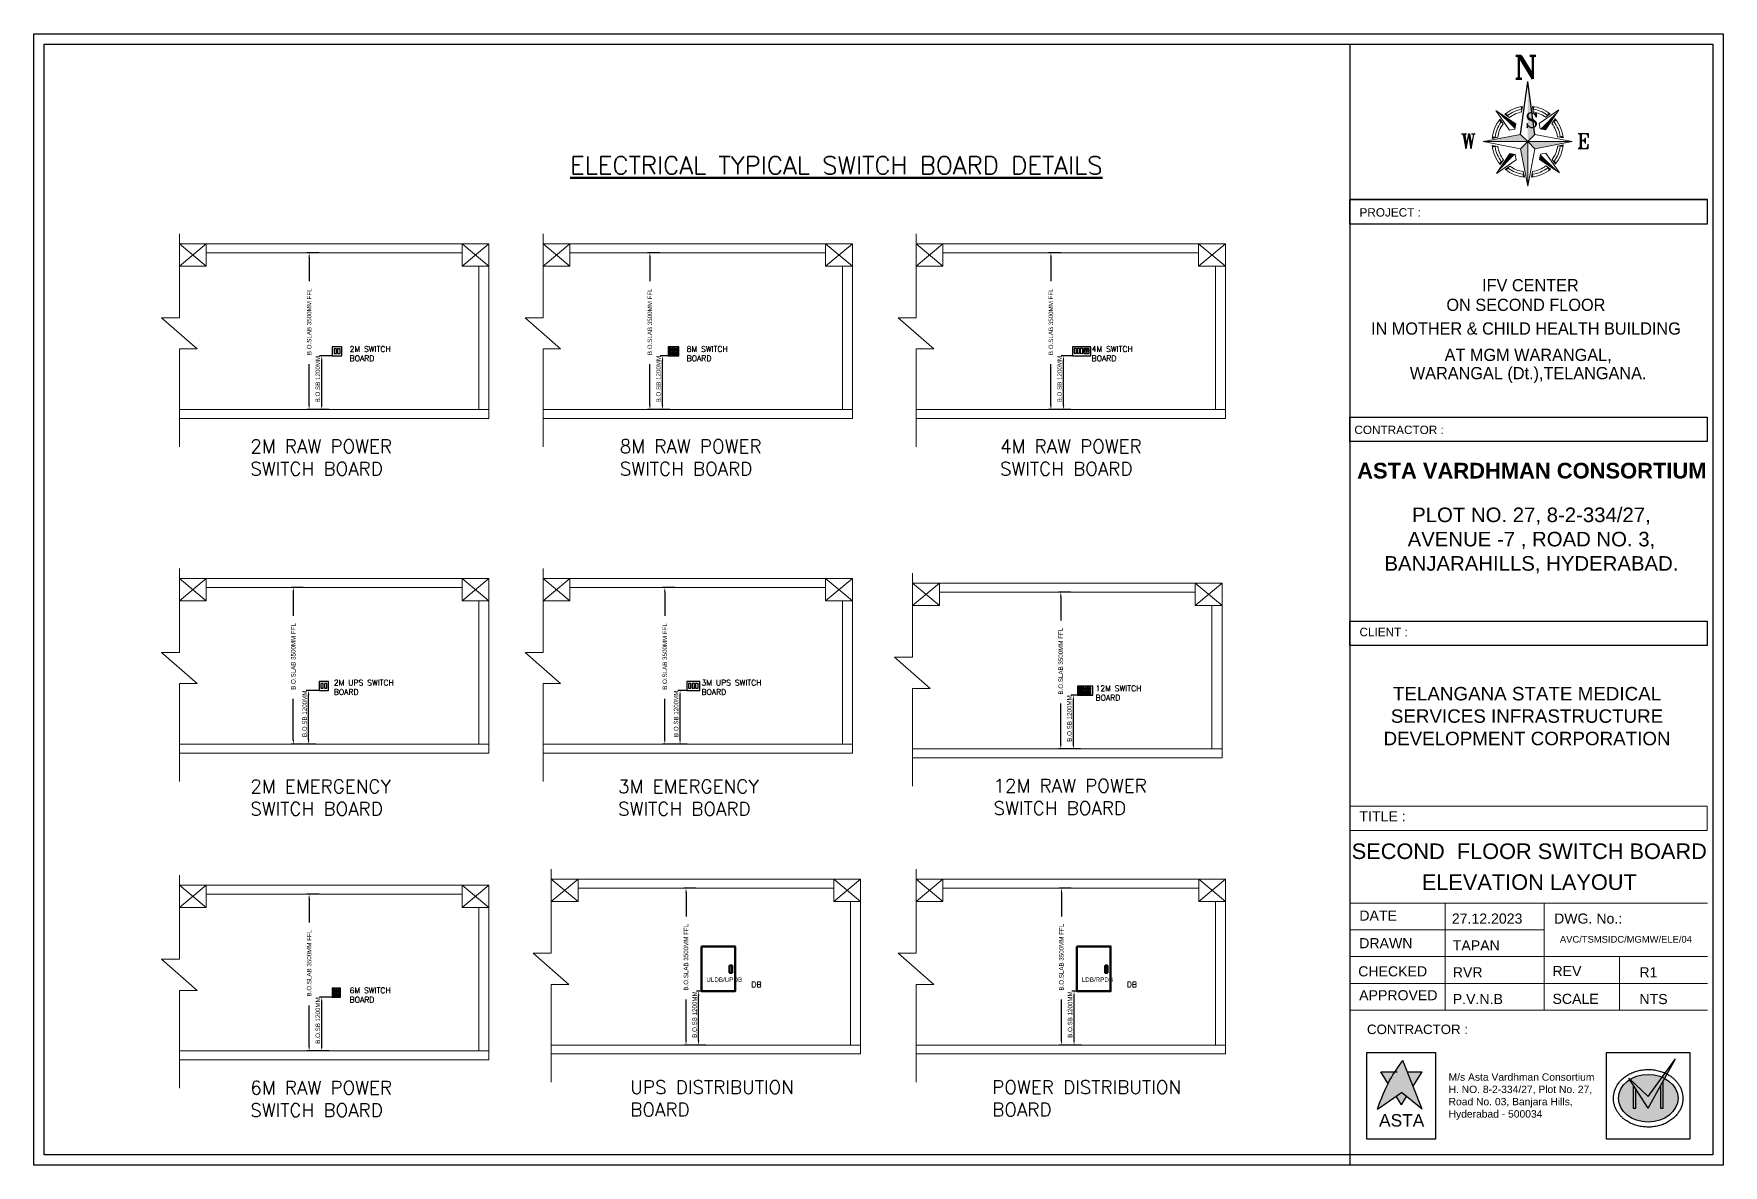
# Model space of a CAD drawing. Extents: x 2982526 to 3410143, y -1442121 to -1332990.
# Drawn here: x 3063574 to 3101270, y -1434047 to -1408805 of the extents above; entities that cross this region are included whole.
import ezdxf
from ezdxf.enums import TextEntityAlignment as Align

# ---------------------------------------------------------------- set-up
doc = ezdxf.new("R2010")
doc.units = 0
doc.header["$MEASUREMENT"] = 0
doc.linetypes.add('1', pattern=[0, 0, 0])
doc.linetypes.add('ACAD_ISO04W100', pattern=[30, 24, -3, 0, -3])
doc.layers.get('0').update_dxf_attribs({"color": 6, "linetype": '1'})
for name, color, linetype, lineweight in [('DIM', 7, 'Continuous', 0), ('ELE-CONDUIT', 5, 'Continuous', 30), ('ELE. DB', 1, 'Continuous', 9), ('ELE.DB', 1, 'Continuous', 20), ('MEP_HVAC_RA_DUCT', 1, 'Continuous', 0)]:
    doc.layers.add(name, color=color, linetype=linetype, lineweight=lineweight)
for name, color, linetype in [('ELE-12M RAW P.SB', 40, 'Continuous'), ('ELE-2M RAW P.SB', 40, 'Continuous'), ('ELE-2M UPS P.SB', 3, 'Continuous'), ('ELE-3M UPS P.SB', 3, 'Continuous'), ('ELE-4M RAW P.SB', 7, 'Continuous'), ('LOGO', 250, '1'), ('TEXT', 5, '1'), ('TITLE', 7, 'Continuous'), ('walls', 1, 'Continuous')]:
    doc.layers.add(name, color=color, linetype=linetype)
for name, color, linetype, true_color in [('ELE-2M 2WAY S.B', 7, 'Continuous', 0xeec2d4), ('ELE-3M 2WAY S.B', 7, 'Continuous', 0xeec2d4), ('ELE-LIGHTING WIRING', 7, 'Continuous', 0x63d7b6)]:
    doc.layers.add(name, color=color, linetype=linetype, true_color=true_color)
doc.styles.add('ARIAL', font='arial.ttf')
doc.styles.add('Century', font='GOTHIC.TTF')
doc.styles.add('RT', font='romant.shx')
doc.dimstyles.new('AR-BRICK WORK', dxfattribs={"dimscale": 100, "dimtxt": 1, "dimasz": 1, "dimexe": 0.5, "dimexo": 0, "dimgap": 0.25, "dimtad": 0, "dimdec": 0, "dimzin": 1, "dimdsep": 46, "dimtxsty": 'Century', "dimblk": 'OBLIQUE', "dimcen": 0, "dimdle": 1, "dimclrd": 8, "dimclre": 8, "dimclrt": 4, "dimadec": 0, "dimazin": 0, "dimtfac": 1, "dimtdec": 0, "dimtofl": 0, "dimtmove": 1, "dimatfit": 3, "dimldrblk": 'ARCHTICK', "dimfxl": 1, "dimtolj": 1, "dimtzin": 1, "dimarcsym": 2})

msp = doc.modelspace()

# ---------------------------------------------------------------- texts
at = {"layer": 'DIM', "lineweight": 50, "ltscale": 10, "char_height": 125, "attachment_point": 1}
for s, insert, width in [('{\\Fromans.shx|c228;\\C0;2M SWITCH BOARD}', (3070621.4, -1415776.1), 1230.661), ('{\\Fromans.shx|c228;\\C0;8M SWITCH BOARD\\P}', (3078142.2, -1415776.1), 1230.661), ('{\\Fromans.shx|c228;\\C0;4M SWITCH BOARD}', (3087178.5, -1415776.1), 1230.661), ('{\\Fromans.shx|c228;\\C0;2M UPS SWITCH BOARD}', (3070268.5, -1423220.1), 1478.057), ('{\\Fromans.shx|c228;\\C0;3M UPS SWITCH BOARD}', (3078471.9, -1423220.1), 1478.057), ('{\\Fromans.shx|c228;\\C0;12M SWITCH BOARD}', (3087265.5, -1423348.1), 1230.661), ('{\\Fromans.shx|c228;\\C0;6M SWITCH BOARD}', (3070621.4, -1430085.7), 1230.661), ('{\\Fromans.shx|c228;\\C0;DB}', (3079585.3, -1429953.2), 1230.661), ('{\\Fromans.shx|c228;\\C0;DB}', (3087962.5, -1429953.2), 1230.661)]:
    msp.add_mtext(s, dxfattribs=dict(at, insert=insert, width=width))
at = {"layer": 'TEXT', "color": 8, "style": 'RT'}
for s, p in [('S', (3096855.9, -1410899.5)), ('W', (3095413.9, -1411368.7)), ('E', (3098004.4, -1411360.8))]:
    msp.add_text(s, height=329.3, dxfattribs=at).set_placement(p)
at = {"layer": 'TEXT', "lineweight": 50, "ltscale": 10, "attachment_point": 1}
for s, insert, char_height, width in [('{\\L\\Fromans.shx|c228;\\C0;ELECTRICAL TYPICAL SWITCH BOARD DETAILS}', (3075542.9, -1411540.4), 400, 13947.149), ('{\\Fromans.shx|c228;\\C0;2M RAW POWER SWITCH BOARD}', (3068404.6, -1417859), 300, 4707.325), ('{\\Fromans.shx|c228;\\C0;8M RAW POWER SWITCH BOARD\\P}', (3076649, -1417859), 300, 4707.325), ('{\\Fromans.shx|c228;\\C0;4M RAW POWER SWITCH BOARD}', (3085132.3, -1417859), 300, 4707.325), ('{\\Fromans.shx|c228;\\C0;2M EMERGENCY SWITCH BOARD}', (3068404.6, -1425446.1), 300, 4543.001), ('{\\Fromans.shx|c228;\\C0;3M EMERGENCY SWITCH BOARD}', (3076611.4, -1425446.1), 300, 4543.001), ('{\\Fromans.shx|c228;\\C0;12M RAW POWER SWITCH BOARD}', (3084987.5, -1425431.1), 300, 4707.325), ('{\\fArial|b0|i0|c0|p34;\\C0;ULDB/UPDB}', (3078580.8, -1429857.2), 100, 405.606), ('{\\fArial|b0|i0|c0|p34;\\C0;LDB/RPDB}', (3086958, -1429857.2), 100, 405.606), ('{\\Fromans.shx|c228;\\C0;6M RAW POWER SWITCH BOARD\\P}', (3068404.6, -1432168.6), 300, 4707.325), ('{\\Fromans.shx|c228;\\C0;UPS DISTRIBUTION BOARD}', (3076883.2, -1432156.6), 300, 4543.001), ('{\\Fromans.shx|c228;\\C0;POWER DISTRIBUTION BOARD}', (3084958.6, -1432156.6), 300, 5050.057)]:
    msp.add_mtext(s, dxfattribs=dict(at, insert=insert, char_height=char_height, width=width))
at = {"layer": 'TITLE', "color": 18, "true_color": 0x000000}
for s, height, style, p in [('N', 519.3, 'RT', (3096599.2, -1409813.2)), ('PROJECT :', 187.72, 'ARIAL', (3093154.8, -1412883.6)), ('CONTRACTOR :', 187.723, 'ARIAL', (3093040.2, -1417734.6)), ('CLIENT :', 187.72, 'ARIAL', (3093154.7, -1422244.8))]:
    msp.add_text(s, height=height, dxfattribs=dict(at, style=style)).set_placement(p)
at = {"layer": 'TITLE', "color": 18, "true_color": 0x000000, "style": 'ARIAL', "width": 0.95}
for s, p in [(' IFV CENTER', (3096918.2, -1414550.1, 36.7)), ('ON SECOND FLOOR ', (3096918.2, -1414987.9, 36.7)), ('IN MOTHER & CHILD HEALTH BUILDING ', (3096918.2, -1415516.4, 36.7)), ('AT MGM WARANGAL,', (3096918.2, -1416105.3, 36.7)), ('WARANGAL (Dt.),TELANGANA.', (3096918.2, -1416512.6, 36.7))]:
    msp.add_text(s, height=273.316, rotation=0.00005, dxfattribs=at).set_placement(p, align=Align.CENTER)
at = {"layer": 'TITLE', "color": 18, "lineweight": 0, "true_color": 0x000000, "style": 'ARIAL'}
for s, p in [('TITLE :', (3093154.8, -1426374.4)), ('27.12.2023', (3095215.1, -1428656.8)), ('DWG. No.:', (3097495.8, -1428656.8)), ('TAPAN', (3095236, -1429256.4)), ('RVR', (3095236, -1429854.5)), ('REV', (3097461, -1429828.2)), ('R1', (3099400.1, -1429854.5)), ('P.V.N.B', (3095236, -1430452.4)), ('SCALE', (3097461, -1430448.8)), ('NTS', (3099400.1, -1430452.4))]:
    msp.add_text(s, height=225.27, dxfattribs=at).set_placement(p)
for s, height, p in [('SECOND  FLOOR SWITCH BOARD', 347.273, (3096942.9, -1427215.7, -897.6)), ('ELEVATION LAYOUT', 347.273, (3096942.9, -1427905.3, -897.6)), ('AVC/TSMSIDC/MGMW/ELE/04', 150, (3099099.8, -1429081.6))]:
    msp.add_text(s, height=height, dxfattribs=at).set_placement(p, align=Align.CENTER)
for s, p in [('DATE', (3093570.9, -1428478)), ('DRAWN ', (3093786.4, -1429093.2)), ('CHECKED', (3093895.5, -1429722)), ('APPROVED', (3094021.4, -1430255))]:
    msp.add_text(s, height=225.27, dxfattribs=at).set_placement(p, align=Align.MIDDLE_CENTER)
at = {"layer": 'TITLE', "color": 18, "true_color": 0x000000, "attachment_point": 2, "rotation": 0.00005, "style": 'ARIAL'}
for s, insert, char_height, width in [('{\\fArial|b1|i0|c0|p34;ASTA VARDHMAN CONSORTIUM}', (3097000.1, -1418376.5, -1105.4), 350, 8171.752), ('PLOT NO. 27, 8-2-334/27, AVENUE -7 , ROAD NO. 3, BANJARAHILLS, HYDERABAD. ', (3096991.5, -1419374.7, -1105.4), 325, 6552.967), ('TELANGANA STATE MEDICAL \\PSERVICES INFRASTRUCTURE DEVELOPMENT CORPORATION', (3096893.2, -1423377), 300, 7552.182)]:
    msp.add_mtext(s, dxfattribs=dict(at, insert=insert, char_height=char_height, width=width))

# ---------------------------------------------------------------- blocks, each defined once
blk = doc.blocks.new('QWE QW')
at = {"layer": 'ELE-12M RAW P.SB', "color": 40, "ltscale": 10}
for p, q in [((-153, 67), (-151, 68)), ((-153, 23), (-151, 24)), ((-151, 69), (-152, 71)), ((-151, 68), (-152, 66)), ((-151, 25), (-152, 27)), ((-151, 24), (-152, 22)), ((-150, 71), (-150, 69)), ((-148, 67), (-150, 68)), ((-150, 68), (-148, 68)), ((-150, 27), (-150, 25)), ((-148, 23), (-150, 24)), ((-150, 24), (-148, 24)), ((-130, 67), (-128, 68)), ((-130, 23), (-128, 24)), ((-128, 68), (-129, 66)), ((-128, 24), (-129, 22)), ((-128, 69), (-128, 71)), ((-128, 25), (-128, 27)), ((-127, 71), (-127, 69)), ((-125, 67), (-127, 68)), ((-127, 68), (-124, 68)), ((-127, 27), (-127, 25)), ((-125, 23), (-127, 24)), ((-127, 24), (-124, 24))]:
    blk.add_line(p, q, dxfattribs=at)
at = {"layer": 'ELE-12M RAW P.SB', "color": 40, "linetype": 'ACAD_ISO04W100', "ltscale": 525}
for p, q in [((-31, 100), (-44, 100)), ((-9, 100), (-22, 100))]:
    blk.add_line(p, q, dxfattribs=at)
at = {"layer": 'ELE-12M RAW P.SB', "color": 40, "ltscale": 10}
for points in [[(-170, 0), (0, 0), (0, 100), (-170, 100)], [(-159, 52), (-142, 52), (-142, 87), (-159, 87)], [(-159, 8), (-142, 8), (-142, 43), (-159, 43)], [(-136, 52), (-118, 52), (-118, 87), (-136, 87)], [(-136, 8), (-118, 8), (-118, 43), (-136, 43)], [(-113, 52), (-95, 52), (-95, 87), (-113, 87)], [(-113, 8), (-95, 8), (-95, 43), (-113, 43)], [(-86, 52), (-69, 52), (-69, 87), (-86, 87)], [(-86, 8), (-69, 8), (-69, 43), (-86, 43)], [(-62, 52), (-44, 52), (-44, 87), (-62, 87)], [(-62, 8), (-44, 8), (-44, 43), (-62, 43)], [(-38, 52), (-20, 52), (-20, 87), (-38, 87)], [(-38, 8), (-20, 8), (-20, 43), (-38, 43)]]:
    blk.add_lwpolyline(points, close=True, dxfattribs=at)
for centre, radius in [((-150, 68), 5.81), ((-150, 24), 5.81), ((-150, 68), 0.539), ((-150, 24), 0.539), ((-127, 68), 5.81), ((-127, 24), 5.81), ((-127, 68), 0.539), ((-127, 24), 0.539)]:
    blk.add_circle(centre, radius, dxfattribs=at)
blk = doc.blocks.new('RTT')
at = {"layer": 'ELE-CONDUIT', "color": 1, "lineweight": 50, "ltscale": 10}
for points in [[(-272, 1000), (478, 1000), (478, 0), (-272, 0)], [(355, 573), (408, 573), (408, 412), (355, 412)]]:
    blk.add_lwpolyline(points, close=True, dxfattribs=at)
blk = doc.blocks.new('*D250')
at = {"layer": 'Defpoints', "color": 0, "transparency": 16777216}
for p in [(3069999, -1415989), (3070234, -1415989), (3070161, -1417189)]:
    blk.add_point(p, dxfattribs=at)
at = {"layer": 'DIM', "color": 8, "lineweight": -2, "ltscale": 10, "transparency": 16777216}
for p, q in [((3070234, -1415989), (3069949, -1415989)), ((3069999, -1417089), (3069999, -1416089)), ((3070161, -1417189), (3069949, -1417189))]:
    blk.add_line(p, q, dxfattribs=at)
at = {"layer": 'DIM', "color": 8, "transparency": 16777216}
for points in [[(3070016, -1416089), (3069982, -1416089), (3069999, -1415989)], [(3069982, -1417089), (3070016, -1417089), (3069999, -1417189)]]:
    blk.add_solid(points, dxfattribs=at)
at = {"layer": 'DIM', "color": 7, "lineweight": 50, "transparency": 16777216, "insert": (3069911, -1416509), "char_height": 100, "attachment_point": 5, "rotation": 90}
blk.add_mtext('\\A1;\\A1;B.O.SB 1200MM', dxfattribs=at)
blk = doc.blocks.new('_ArchTick')
at = {"color": 0, "linetype": 'ByBlock', "const_width": 0.15}
blk.add_lwpolyline([(-0.5, -0.5), (0.5, 0.5)], dxfattribs=at)
blk = doc.blocks.new('*D251')
at = {"layer": 'Defpoints', "color": 0, "transparency": 16777216}
for p in [(3069718, -1413689), (3069938, -1413689), (3070091, -1417189)]:
    blk.add_point(p, dxfattribs=at)
at = {"layer": 'DIM', "color": 8, "lineweight": -2, "ltscale": 10, "transparency": 16777216}
for p, q in [((3069938, -1413689), (3069668, -1413689)), ((3069718, -1413789), (3069718, -1414324)), ((3069718, -1417089), (3069718, -1416174)), ((3070091, -1417189), (3069668, -1417189))]:
    blk.add_line(p, q, dxfattribs=at)
at = {"layer": 'DIM', "color": 8, "transparency": 16777216}
for points in [[(3069734, -1413789), (3069701, -1413789), (3069718, -1413689)], [(3069701, -1417089), (3069734, -1417089), (3069718, -1417189)]]:
    blk.add_solid(points, dxfattribs=at)
at = {"layer": 'DIM', "color": 7, "lineweight": 50, "transparency": 16777216, "insert": (3069718, -1415249), "char_height": 100, "attachment_point": 5, "rotation": 90}
blk.add_mtext('\\A1;\\A1; B.O.SLAB 3500MM FFL', dxfattribs=at)
blk = doc.blocks.new('2M')
at = {"layer": 'ELE-2M RAW P.SB', "ltscale": 10}
for points in [[(-107, 0), (0, 0), (0, 100), (-107, 100)], [(-87, 25), (-60, 25), (-60, 79), (-87, 79)], [(-47, 25), (-20, 25), (-20, 79), (-47, 79)]]:
    blk.add_lwpolyline(points, close=True, dxfattribs=at)
blk = doc.blocks.new('4M')
at = {"layer": 'ELE-4M RAW P.SB', "color": 40, "ltscale": 10}
for p, q in [((-58, 50), (-51, 54)), ((-50, 53), (-55, 47)), ((-50, 56), (-53, 63)), ((-49, 64), (-49, 56)), ((-41, 49), (-48, 54)), ((-47, 55), (-40, 53))]:
    blk.add_line(p, q, dxfattribs=at)
for points in [[(-207, 0), (0, 0), (0, 100), (-207, 100)], [(-187, 28), (-161, 28), (-161, 80), (-187, 80)], [(-152, 28), (-126, 28), (-126, 80), (-152, 80)], [(-118, 28), (-91, 28), (-91, 80), (-118, 80)], [(-78, 27), (-20, 27), (-20, 80), (-78, 80)]]:
    blk.add_lwpolyline(points, close=True, dxfattribs=at)
for radius in [19.1, 1.78]:
    blk.add_circle((-49, 55), radius, dxfattribs=at)
blk = doc.blocks.new('*D252')
at = {"layer": 'Defpoints', "color": 0, "transparency": 16777216}
for p in [(3077602, -1415989), (3077732, -1415989), (3077764, -1417189)]:
    blk.add_point(p, dxfattribs=at)
at = {"layer": 'DIM', "color": 8, "lineweight": -2, "ltscale": 10, "transparency": 16777216}
for p, q in [((3077732, -1415989), (3077552, -1415989)), ((3077602, -1417089), (3077602, -1416089)), ((3077764, -1417189), (3077552, -1417189))]:
    blk.add_line(p, q, dxfattribs=at)
at = {"layer": 'DIM', "color": 8, "transparency": 16777216}
for points in [[(3077619, -1416089), (3077586, -1416089), (3077602, -1415989)], [(3077586, -1417089), (3077619, -1417089), (3077602, -1417189)]]:
    blk.add_solid(points, dxfattribs=at)
at = {"layer": 'DIM', "color": 7, "lineweight": 50, "transparency": 16777216, "insert": (3077514, -1416509), "char_height": 100, "attachment_point": 5, "rotation": 90}
blk.add_mtext('\\A1;\\A1;B.O.SB 1200MM', dxfattribs=at)
blk = doc.blocks.new('*D253')
at = {"layer": 'Defpoints', "color": 0, "transparency": 16777216}
for p in [(3077321, -1413689), (3077541, -1413689), (3077694, -1417189)]:
    blk.add_point(p, dxfattribs=at)
at = {"layer": 'DIM', "color": 8, "lineweight": -2, "ltscale": 10, "transparency": 16777216}
for p, q in [((3077541, -1413689), (3077271, -1413689)), ((3077321, -1413789), (3077321, -1414324)), ((3077321, -1417089), (3077321, -1416174)), ((3077694, -1417189), (3077271, -1417189))]:
    blk.add_line(p, q, dxfattribs=at)
at = {"layer": 'DIM', "color": 8, "transparency": 16777216}
for points in [[(3077338, -1413789), (3077304, -1413789), (3077321, -1413689)], [(3077304, -1417089), (3077338, -1417089), (3077321, -1417189)]]:
    blk.add_solid(points, dxfattribs=at)
at = {"layer": 'DIM', "color": 7, "lineweight": 50, "transparency": 16777216, "insert": (3077321, -1415249), "char_height": 100, "attachment_point": 5, "rotation": 90}
blk.add_mtext('\\A1;\\A1; B.O.SLAB 3500MM FFL', dxfattribs=at)
blk = doc.blocks.new('*D254')
at = {"layer": 'Defpoints', "color": 0, "transparency": 16777216}
for p in [(3086550, -1415989), (3086747, -1415989), (3086712, -1417189)]:
    blk.add_point(p, dxfattribs=at)
at = {"layer": 'DIM', "color": 8, "lineweight": -2, "ltscale": 10, "transparency": 16777216}
for p, q in [((3086747, -1415989), (3086500, -1415989)), ((3086550, -1417089), (3086550, -1416089)), ((3086712, -1417189), (3086500, -1417189))]:
    blk.add_line(p, q, dxfattribs=at)
at = {"layer": 'DIM', "color": 8, "transparency": 16777216}
for points in [[(3086567, -1416089), (3086533, -1416089), (3086550, -1415989)], [(3086533, -1417089), (3086567, -1417089), (3086550, -1417189)]]:
    blk.add_solid(points, dxfattribs=at)
at = {"layer": 'DIM', "color": 7, "lineweight": 50, "transparency": 16777216, "insert": (3086462, -1416509), "char_height": 100, "attachment_point": 5, "rotation": 90}
blk.add_mtext('\\A1;\\A1;B.O.SB 1200MM', dxfattribs=at)
blk = doc.blocks.new('*D255')
at = {"layer": 'Defpoints', "color": 0, "transparency": 16777216}
for p in [(3086269, -1413689), (3086489, -1413689), (3086642, -1417189)]:
    blk.add_point(p, dxfattribs=at)
at = {"layer": 'DIM', "color": 8, "lineweight": -2, "ltscale": 10, "transparency": 16777216}
for p, q in [((3086489, -1413689), (3086219, -1413689)), ((3086269, -1413789), (3086269, -1414324)), ((3086269, -1417089), (3086269, -1416174)), ((3086642, -1417189), (3086219, -1417189))]:
    blk.add_line(p, q, dxfattribs=at)
at = {"layer": 'DIM', "color": 8, "transparency": 16777216}
for points in [[(3086285, -1413789), (3086252, -1413789), (3086269, -1413689)], [(3086252, -1417089), (3086285, -1417089), (3086269, -1417189)]]:
    blk.add_solid(points, dxfattribs=at)
at = {"layer": 'DIM', "color": 7, "lineweight": 50, "transparency": 16777216, "insert": (3086269, -1415249), "char_height": 100, "attachment_point": 5, "rotation": 90}
blk.add_mtext('\\A1;\\A1; B.O.SLAB 3500MM FFL', dxfattribs=at)
blk = doc.blocks.new('*D256')
at = {"layer": 'Defpoints', "color": 0, "transparency": 16777216}
for p in [(3086771, -1423561), (3086863, -1423561), (3086933, -1424761)]:
    blk.add_point(p, dxfattribs=at)
at = {"layer": 'DIM', "color": 8, "lineweight": -2, "ltscale": 10, "transparency": 16777216}
for p, q in [((3086863, -1423561), (3086721, -1423561)), ((3086771, -1424661), (3086771, -1423661)), ((3086933, -1424761), (3086721, -1424761))]:
    blk.add_line(p, q, dxfattribs=at)
at = {"layer": 'DIM', "color": 8, "transparency": 16777216}
for points in [[(3086787, -1423661), (3086754, -1423661), (3086771, -1423561)], [(3086754, -1424661), (3086787, -1424661), (3086771, -1424761)]]:
    blk.add_solid(points, dxfattribs=at)
at = {"layer": 'DIM', "color": 7, "lineweight": 50, "transparency": 16777216, "insert": (3086682, -1424081), "char_height": 100, "attachment_point": 5, "rotation": 90}
blk.add_mtext('\\A1;\\A1;B.O.SB 1200MM', dxfattribs=at)
blk = doc.blocks.new('*D257')
at = {"layer": 'Defpoints', "color": 0, "transparency": 16777216}
for p in [(3086489, -1421261), (3086709, -1421261), (3086863, -1424761)]:
    blk.add_point(p, dxfattribs=at)
at = {"layer": 'DIM', "color": 8, "lineweight": -2, "ltscale": 10, "transparency": 16777216}
for p, q in [((3086709, -1421261), (3086439, -1421261)), ((3086489, -1421361), (3086489, -1421896)), ((3086489, -1424661), (3086489, -1423746)), ((3086863, -1424761), (3086439, -1424761))]:
    blk.add_line(p, q, dxfattribs=at)
at = {"layer": 'DIM', "color": 8, "transparency": 16777216}
for points in [[(3086506, -1421361), (3086473, -1421361), (3086489, -1421261)], [(3086473, -1424661), (3086506, -1424661), (3086489, -1424761)]]:
    blk.add_solid(points, dxfattribs=at)
at = {"layer": 'DIM', "color": 7, "lineweight": 50, "transparency": 16777216, "insert": (3086489, -1422821), "char_height": 100, "attachment_point": 5, "rotation": 90}
blk.add_mtext('\\A1;\\A1; B.O.SLAB 3500MM FFL', dxfattribs=at)
blk = doc.blocks.new('*D258')
at = {"layer": 'Defpoints', "color": 0, "transparency": 16777216}
for p in [(3086786, -1430166), (3087020, -1430166), (3086948, -1431366)]:
    blk.add_point(p, dxfattribs=at)
at = {"layer": 'DIM', "color": 8, "lineweight": -2, "ltscale": 10, "transparency": 16777216}
for p, q in [((3087020, -1430166), (3086736, -1430166)), ((3086786, -1431266), (3086786, -1430266)), ((3086948, -1431366), (3086736, -1431366))]:
    blk.add_line(p, q, dxfattribs=at)
at = {"layer": 'DIM', "color": 8, "transparency": 16777216}
for points in [[(3086802, -1430266), (3086769, -1430266), (3086786, -1430166)], [(3086769, -1431266), (3086802, -1431266), (3086786, -1431366)]]:
    blk.add_solid(points, dxfattribs=at)
at = {"layer": 'DIM', "color": 7, "lineweight": 50, "transparency": 16777216, "insert": (3086697, -1430686), "char_height": 100, "attachment_point": 5, "rotation": 90}
blk.add_mtext('\\A1;\\A1;B.O.SB 1200MM', dxfattribs=at)
blk = doc.blocks.new('*D259')
at = {"layer": 'Defpoints', "color": 0, "transparency": 16777216}
for p in [(3086504, -1427866), (3086724, -1427866), (3086878, -1431366)]:
    blk.add_point(p, dxfattribs=at)
at = {"layer": 'DIM', "color": 8, "lineweight": -2, "ltscale": 10, "transparency": 16777216}
for p, q in [((3086724, -1427866), (3086454, -1427866)), ((3086504, -1427966), (3086504, -1428501)), ((3086504, -1431266), (3086504, -1430351)), ((3086878, -1431366), (3086454, -1431366))]:
    blk.add_line(p, q, dxfattribs=at)
at = {"layer": 'DIM', "color": 8, "transparency": 16777216}
for points in [[(3086521, -1427966), (3086488, -1427966), (3086504, -1427866)], [(3086488, -1431266), (3086521, -1431266), (3086504, -1431366)]]:
    blk.add_solid(points, dxfattribs=at)
at = {"layer": 'DIM', "color": 7, "lineweight": 50, "transparency": 16777216, "insert": (3086504, -1429426), "char_height": 100, "attachment_point": 5, "rotation": 90}
blk.add_mtext('\\A1;\\A1; B.O.SLAB 3500MM FFL', dxfattribs=at)
blk = doc.blocks.new('3M 2WAY 11')
at = {"layer": 'ELE-3M UPS P.SB', "ltscale": 10}
for points in [[(-146, 0), (0, 0), (0, 100), (-146, 100)], [(-127, 25), (-100, 25), (-100, 79), (-127, 79)], [(-87, 25), (-60, 25), (-60, 79), (-87, 79)], [(-47, 25), (-20, 25), (-20, 79), (-47, 79)]]:
    blk.add_lwpolyline(points, close=True, dxfattribs=at)
blk = doc.blocks.new('REREE')
at = {"layer": 'ELE-2M UPS P.SB', "ltscale": 10}
for points in [[(-106, 0), (0, 0), (0, 100), (-106, 100)], [(-87, 25), (-60, 25), (-60, 79), (-87, 79)], [(-47, 25), (-20, 25), (-20, 79), (-47, 79)]]:
    blk.add_lwpolyline(points, close=True, dxfattribs=at)
blk = doc.blocks.new('*D260')
at = {"layer": 'Defpoints', "color": 0, "transparency": 16777216}
for p in [(3069705, -1423455), (3069940, -1423455), (3069867, -1424655)]:
    blk.add_point(p, dxfattribs=at)
at = {"layer": 'DIM', "color": 8, "lineweight": -2, "ltscale": 10, "transparency": 16777216}
for p, q in [((3069940, -1423455), (3069655, -1423455)), ((3069705, -1424555), (3069705, -1423555)), ((3069867, -1424655), (3069655, -1424655))]:
    blk.add_line(p, q, dxfattribs=at)
at = {"layer": 'DIM', "color": 8, "transparency": 16777216}
for points in [[(3069722, -1423555), (3069688, -1423555), (3069705, -1423455)], [(3069688, -1424555), (3069722, -1424555), (3069705, -1424655)]]:
    blk.add_solid(points, dxfattribs=at)
at = {"layer": 'DIM', "color": 7, "lineweight": 50, "transparency": 16777216, "insert": (3069617, -1423976), "char_height": 100, "attachment_point": 5, "rotation": 90}
blk.add_mtext('\\A1;\\A1;B.O.SB 1200MM', dxfattribs=at)
blk = doc.blocks.new('*D261')
at = {"layer": 'Defpoints', "color": 0, "transparency": 16777216}
for p in [(3069365, -1421155), (3069585, -1421155), (3069738, -1424655)]:
    blk.add_point(p, dxfattribs=at)
at = {"layer": 'DIM', "color": 8, "lineweight": -2, "ltscale": 10, "transparency": 16777216}
for p, q in [((3069585, -1421155), (3069315, -1421155)), ((3069365, -1421255), (3069365, -1421791)), ((3069365, -1424555), (3069365, -1423641)), ((3069738, -1424655), (3069315, -1424655))]:
    blk.add_line(p, q, dxfattribs=at)
at = {"layer": 'DIM', "color": 8, "transparency": 16777216}
for points in [[(3069381, -1421255), (3069348, -1421255), (3069365, -1421155)], [(3069348, -1424555), (3069381, -1424555), (3069365, -1424655)]]:
    blk.add_solid(points, dxfattribs=at)
at = {"layer": 'DIM', "color": 7, "lineweight": 50, "transparency": 16777216, "insert": (3069365, -1422716), "char_height": 100, "attachment_point": 5, "rotation": 90}
blk.add_mtext('\\A1;\\A1; B.O.SLAB 3500MM FFL', dxfattribs=at)
blk = doc.blocks.new('*D262')
at = {"layer": 'Defpoints', "color": 0, "transparency": 16777216}
for p in [(3077994, -1423455), (3078142, -1423455), (3078156, -1424655)]:
    blk.add_point(p, dxfattribs=at)
at = {"layer": 'DIM', "color": 8, "lineweight": -2, "ltscale": 10, "transparency": 16777216}
for p, q in [((3078142, -1423455), (3077944, -1423455)), ((3077994, -1424555), (3077994, -1423555)), ((3078156, -1424655), (3077944, -1424655))]:
    blk.add_line(p, q, dxfattribs=at)
at = {"layer": 'DIM', "color": 8, "transparency": 16777216}
for points in [[(3078011, -1423555), (3077978, -1423555), (3077994, -1423455)], [(3077978, -1424555), (3078011, -1424555), (3077994, -1424655)]]:
    blk.add_solid(points, dxfattribs=at)
at = {"layer": 'DIM', "color": 7, "lineweight": 50, "transparency": 16777216, "insert": (3077906, -1423976), "char_height": 100, "attachment_point": 5, "rotation": 90}
blk.add_mtext('\\A1;\\A1;B.O.SB 1200MM', dxfattribs=at)
blk = doc.blocks.new('*D263')
at = {"layer": 'Defpoints', "color": 0, "transparency": 16777216}
for p in [(3077654, -1421155), (3077874, -1421155), (3078027, -1424655)]:
    blk.add_point(p, dxfattribs=at)
at = {"layer": 'DIM', "color": 8, "lineweight": -2, "ltscale": 10, "transparency": 16777216}
for p, q in [((3077874, -1421155), (3077604, -1421155)), ((3077654, -1421255), (3077654, -1421791)), ((3077654, -1424555), (3077654, -1423641)), ((3078027, -1424655), (3077604, -1424655))]:
    blk.add_line(p, q, dxfattribs=at)
at = {"layer": 'DIM', "color": 8, "transparency": 16777216}
for points in [[(3077670, -1421255), (3077637, -1421255), (3077654, -1421155)], [(3077637, -1424555), (3077670, -1424555), (3077654, -1424655)]]:
    blk.add_solid(points, dxfattribs=at)
at = {"layer": 'DIM', "color": 7, "lineweight": 50, "transparency": 16777216, "insert": (3077654, -1422716), "char_height": 100, "attachment_point": 5, "rotation": 90}
blk.add_mtext('\\A1;\\A1; B.O.SLAB 3500MM FFL', dxfattribs=at)
blk = doc.blocks.new('*D264')
at = {"layer": 'Defpoints', "color": 0, "transparency": 16777216}
for p in [(3078409, -1430166), (3078643, -1430166), (3078571, -1431366)]:
    blk.add_point(p, dxfattribs=at)
at = {"layer": 'DIM', "color": 8, "lineweight": -2, "ltscale": 10, "transparency": 16777216}
for p, q in [((3078643, -1430166), (3078359, -1430166)), ((3078409, -1431266), (3078409, -1430266)), ((3078571, -1431366), (3078359, -1431366))]:
    blk.add_line(p, q, dxfattribs=at)
at = {"layer": 'DIM', "color": 8, "transparency": 16777216}
for points in [[(3078425, -1430266), (3078392, -1430266), (3078409, -1430166)], [(3078392, -1431266), (3078425, -1431266), (3078409, -1431366)]]:
    blk.add_solid(points, dxfattribs=at)
at = {"layer": 'DIM', "color": 7, "lineweight": 50, "transparency": 16777216, "insert": (3078320, -1430686), "char_height": 100, "attachment_point": 5, "rotation": 90}
blk.add_mtext('\\A1;\\A1;B.O.SB 1200MM', dxfattribs=at)
blk = doc.blocks.new('*D265')
at = {"layer": 'Defpoints', "color": 0, "transparency": 16777216}
for p in [(3078127, -1427866), (3078347, -1427866), (3078501, -1431366)]:
    blk.add_point(p, dxfattribs=at)
at = {"layer": 'DIM', "color": 8, "lineweight": -2, "ltscale": 10, "transparency": 16777216}
for p, q in [((3078347, -1427866), (3078077, -1427866)), ((3078127, -1427966), (3078127, -1428501)), ((3078127, -1431266), (3078127, -1430351)), ((3078501, -1431366), (3078077, -1431366))]:
    blk.add_line(p, q, dxfattribs=at)
at = {"layer": 'DIM', "color": 8, "transparency": 16777216}
for points in [[(3078144, -1427966), (3078111, -1427966), (3078127, -1427866)], [(3078111, -1431266), (3078144, -1431266), (3078127, -1431366)]]:
    blk.add_solid(points, dxfattribs=at)
at = {"layer": 'DIM', "color": 7, "lineweight": 50, "transparency": 16777216, "insert": (3078127, -1429426), "char_height": 100, "attachment_point": 5, "rotation": 90}
blk.add_mtext('\\A1;\\A1; B.O.SLAB 3500MM FFL', dxfattribs=at)
blk = doc.blocks.new('FERE')
at = {"layer": 'ELE.DB', "color": 3, "lineweight": 50, "ltscale": 10}
for points in [[(-375, 500), (375, 500), (375, -500), (-375, -500)], [(252, 73), (305, 73), (305, -88), (252, -88)]]:
    blk.add_lwpolyline(points, close=True, dxfattribs=at)
blk = doc.blocks.new('*D288')
at = {"layer": 'Defpoints', "color": 0, "transparency": 16777216}
for p in [(3069999, -1430298), (3070234, -1430298), (3070161, -1431498)]:
    blk.add_point(p, dxfattribs=at)
at = {"layer": 'DIM', "color": 8, "lineweight": -2, "ltscale": 10, "transparency": 16777216}
for p, q in [((3070234, -1430298), (3069949, -1430298)), ((3069999, -1431398), (3069999, -1430398)), ((3070161, -1431498), (3069949, -1431498))]:
    blk.add_line(p, q, dxfattribs=at)
at = {"layer": 'DIM', "color": 8, "transparency": 16777216}
for points in [[(3070016, -1430398), (3069982, -1430398), (3069999, -1430298)], [(3069982, -1431398), (3070016, -1431398), (3069999, -1431498)]]:
    blk.add_solid(points, dxfattribs=at)
at = {"layer": 'DIM', "color": 7, "lineweight": 50, "transparency": 16777216, "insert": (3069911, -1430819), "char_height": 100, "attachment_point": 5, "rotation": 90}
blk.add_mtext('\\A1;\\A1;B.O.SB 1200MM', dxfattribs=at)
blk = doc.blocks.new('*D289')
at = {"layer": 'Defpoints', "color": 0, "transparency": 16777216}
for p in [(3069718, -1427998), (3069938, -1427998), (3070091, -1431498)]:
    blk.add_point(p, dxfattribs=at)
at = {"layer": 'DIM', "color": 8, "lineweight": -2, "ltscale": 10, "transparency": 16777216}
for p, q in [((3069938, -1427998), (3069668, -1427998)), ((3069718, -1428098), (3069718, -1428634)), ((3069718, -1431398), (3069718, -1430484)), ((3070091, -1431498), (3069668, -1431498))]:
    blk.add_line(p, q, dxfattribs=at)
at = {"layer": 'DIM', "color": 8, "transparency": 16777216}
for points in [[(3069734, -1428098), (3069701, -1428098), (3069718, -1427998)], [(3069701, -1431398), (3069734, -1431398), (3069718, -1431498)]]:
    blk.add_solid(points, dxfattribs=at)
at = {"layer": 'DIM', "color": 7, "lineweight": 50, "transparency": 16777216, "insert": (3069718, -1429559), "char_height": 100, "attachment_point": 5, "rotation": 90}
blk.add_mtext('\\A1;\\A1; B.O.SLAB 3500MM FFL', dxfattribs=at)
blk = doc.blocks.new('4WY46Y')
at = {"layer": 'ELE-12M RAW P.SB', "color": 40, "ltscale": 10}
for p, q in [((3077749, -1415922), (3077751, -1415921)), ((3077749, -1415966), (3077751, -1415965)), ((3077751, -1415921), (3077750, -1415923)), ((3077751, -1415965), (3077750, -1415967)), ((3077751, -1415920), (3077751, -1415918)), ((3077751, -1415964), (3077751, -1415962)), ((3077752, -1415918), (3077752, -1415920)), ((3077754, -1415922), (3077752, -1415921)), ((3077752, -1415921), (3077754, -1415921)), ((3077752, -1415962), (3077752, -1415964)), ((3077752, -1415964), (3077754, -1415965)), ((3077754, -1415966), (3077752, -1415965))]:
    blk.add_line(p, q, dxfattribs=at)
for points in [[(3077732, -1415989), (3077850, -1415989), (3077850, -1415889), (3077732, -1415889)], [(3077743, -1415937), (3077761, -1415937), (3077761, -1415902), (3077743, -1415902)], [(3077743, -1415981), (3077761, -1415981), (3077761, -1415946), (3077743, -1415946)], [(3077768, -1415937), (3077786, -1415937), (3077786, -1415902), (3077768, -1415902)], [(3077768, -1415981), (3077786, -1415981), (3077786, -1415946), (3077768, -1415946)], [(3077795, -1415937), (3077813, -1415937), (3077813, -1415902), (3077795, -1415902)], [(3077795, -1415981), (3077813, -1415981), (3077813, -1415946), (3077795, -1415946)], [(3077822, -1415937), (3077839, -1415937), (3077839, -1415902), (3077822, -1415902)], [(3077822, -1415981), (3077839, -1415981), (3077839, -1415946), (3077822, -1415946)]]:
    blk.add_lwpolyline(points, close=True, dxfattribs=at)
for centre, radius in [((3077752, -1415921), 5.81), ((3077752, -1415965), 5.81), ((3077752, -1415921), 0.539), ((3077752, -1415965), 0.539)]:
    blk.add_circle(centre, radius, dxfattribs=at)
blk = doc.blocks.new('Y46Y')
at = {"layer": 'ELE-12M RAW P.SB', "color": 40, "ltscale": 10}
for p, q in [((3070251, -1430232), (3070253, -1430230)), ((3070251, -1430275), (3070253, -1430274)), ((3070253, -1430230), (3070252, -1430228)), ((3070253, -1430231), (3070252, -1430233)), ((3070253, -1430274), (3070252, -1430271)), ((3070253, -1430275), (3070252, -1430276)), ((3070253, -1430227), (3070253, -1430230)), ((3070253, -1430271), (3070253, -1430274)), ((3070254, -1430230), (3070256, -1430231)), ((3070256, -1430232), (3070254, -1430231)), ((3070254, -1430274), (3070256, -1430275)), ((3070256, -1430276), (3070254, -1430274))]:
    blk.add_line(p, q, dxfattribs=at)
for points in [[(3070234, -1430298), (3070324, -1430298), (3070324, -1430198), (3070234, -1430198)], [(3070245, -1430247), (3070262, -1430247), (3070262, -1430211), (3070245, -1430211)], [(3070245, -1430290), (3070262, -1430290), (3070262, -1430255), (3070245, -1430255)], [(3070270, -1430247), (3070288, -1430247), (3070288, -1430211), (3070270, -1430211)], [(3070270, -1430291), (3070288, -1430291), (3070288, -1430256), (3070270, -1430256)], [(3070297, -1430247), (3070314, -1430247), (3070314, -1430211), (3070297, -1430211)], [(3070297, -1430291), (3070314, -1430291), (3070314, -1430256), (3070297, -1430256)]]:
    blk.add_lwpolyline(points, close=True, dxfattribs=at)
for centre, radius in [((3070253, -1430230), 5.81), ((3070253, -1430274), 5.81), ((3070253, -1430230), 0.539), ((3070253, -1430274), 0.539)]:
    blk.add_circle(centre, radius, dxfattribs=at)
blk = doc.blocks.new('A$C772B36EA')
at = {"layer": 'TITLE', "color": 5}
for p in [(-343, 338), (338, 343)]:
    blk.add_line(p, (0, 2877), dxfattribs=at)
at = {"layer": 'TITLE', "color": 8, "lineweight": 5}
for p, q in [((-287, 1418), (-252, 1683)), ((-287, 1418), (-252, 1683)), ((270, 1421), (233, 1686)), ((270, 1421), (233, 1686)), ((270, 1421), (233, 1686)), ((-566, 858), (-1516, 1493)), ((-866, 553), (-1516, 1493)), ((-1173, 847), (-1326, 1068)), ((-865, 1160), (-1088, 1309)), ((-606, 597), (-566, 858)), ((553, 866), (1493, 1516)), ((597, 606), (553, 866)), ((847, 1173), (1068, 1326)), ((858, 566), (1493, 1516)), ((1160, 865), (1309, 1088)), ((-343, 338), (-2128, 0)), ((-2128, 0), (0, 0)), ((0, 0), (-2128, 0)), ((-338, -343), (-2128, 0)), ((-1432, 209), (-1695, 156)), ((-606, 597), (-866, 553)), ((0, 0), (-343, 338)), ((-343, 338), (0, 0)), ((-338, -343), (0, 0)), ((0, 0), (-338, -343)), ((0, 0), (338, 343)), ((338, 343), (0, 0)), ((0, 0), (343, -338)), ((343, -338), (0, 0)), ((0, 0), (0, -2128)), ((0, -2128), (0, 0)), ((0, 0), (2128, 0)), ((2128, 0), (0, 0)), ((338, 343), (2128, 0)), ((343, -338), (2128, 0)), ((597, 606), (858, 566)), ((1428, 230), (1692, 182)), ((-1428, -230), (-1692, -182)), ((-858, -566), (-1493, -1516)), ((-597, -606), (-858, -566)), ((-597, -606), (-553, -866)), ((-338, -343), (0, -2128)), ((343, -338), (0, -2128)), ((606, -597), (566, -858)), ((606, -597), (866, -553)), ((866, -553), (1516, -1493)), ((1432, -209), (1695, -156)), ((-553, -866), (-1493, -1516)), ((-1160, -865), (-1309, -1088)), ((-847, -1173), (-1068, -1326)), ((-209, -1432), (-156, -1695)), ((230, -1428), (182, -1692)), ((566, -858), (1516, -1493)), ((865, -1160), (1088, -1309)), ((1173, -847), (1326, -1068))]:
    blk.add_line(p, q, dxfattribs=at)
for radius, start, end in [(1702, 98.52692, 129.72625), (1702, 51.14269, 82.1348), (1702, 141.14269, 174.72625), (1575, 144.16121, 171.70773), (1447, 144.16121, 171.70773), (1575, 99.85136, 126.70773), (1447, 101.42181, 126.70773), (1575, 54.16121, 80.81434), (1447, 54.16121, 79.24868), (1447, 9.16121, 36.70773), (1575, 9.16121, 36.70773), (1702, 6.14269, 39.72625), (1702, 186.14269, 219.72625), (1575, 189.16121, 216.70773), (1447, 189.16121, 216.70773), (1447, 324.16121, 351.70773), (1575, 324.16121, 351.70773), (1702, 321.14269, 354.72625), (1702, 231.14269, 264.72625), (1575, 234.16121, 261.70773), (1447, 234.16121, 261.70773), (1702, 276.14269, 309.72625), (1447, 279.1612, 306.70773), (1575, 279.1612, 306.70773)]:
    blk.add_arc((0, 0), radius, start, end, dxfattribs=at)
at = {"layer": 'TITLE', "color": 5}
blk.add_solid([(0, 2877), (338, 343), (0, 0)], dxfattribs=at)
at = {"layer": 'TITLE', "color": 8, "lineweight": 5}
for points in [[(-252, 1683), (-340, 1668), (-287, 1418)], [(233, 1686), (320, 1672), (270, 1421)], [(-1516, 1493), (-566, 858), (-606, 597)], [(-1326, 1068), (-1380, 997), (-1173, 847)], [(-1088, 1309), (-1017, 1365), (-865, 1160)], [(1493, 1516), (858, 566), (597, 606)], [(1068, 1326), (997, 1380), (847, 1173)], [(1309, 1088), (1365, 1017), (1160, 865)], [(-2128, 0), (-343, 338), (0, 0)], [(-1684, 245), (-1695, 156), (-1432, 209)], [(0, -2128), (-338, -343), (0, 0)], [(2128, 0), (343, -338), (0, 0)], [(1680, 271), (1692, 182), (1428, 230)], [(-1680, -271), (-1692, -182), (-1428, -230)], [(-1493, -1516), (-858, -566), (-597, -606)], [(1516, -1493), (566, -858), (606, -597)], [(1684, -245), (1695, -156), (1432, -209)], [(-1309, -1088), (-1365, -1017), (-1160, -865)], [(-1068, -1326), (-997, -1380), (-847, -1173)], [(-245, -1684), (-156, -1695), (-209, -1432)], [(271, -1680), (182, -1692), (230, -1428)], [(1088, -1309), (1017, -1365), (865, -1160)], [(1326, -1068), (1380, -997), (1173, -847)]]:
    blk.add_solid(points, dxfattribs=at)
blk = doc.blocks.new('IVF-CONTRACTOR')
at = {"layer": 'LOGO', "lineweight": -3, "true_color": 0x293189}
h = blk.add_hatch(color=177, dxfattribs=at)
h.dxf.hatch_style = 1
edge = h.paths.add_edge_path()
edge.add_spline(control_points=[(3037286, -1386527), (3037185, -1386667), (3036944, -1387001), (3036801, -1387388), (3036719, -1387609)], knot_values=[0, 0, 0, 0, 519.520055, 1226.818077, 1226.818077, 1226.818077, 1226.818077], degree=3, periodic=0)
edge.add_line((3036719, -1387609), (3037255, -1387240))
edge.add_line((3037255, -1387240), (3037717, -1387609))
edge.add_line((3037717, -1387609), (3037286, -1386527))
at = {"layer": 'LOGO', "lineweight": -3, "true_color": 0xc7c8ca}
h = blk.add_hatch(color=9, dxfattribs=at)
h.dxf.hatch_style = 1
edge = h.paths.add_edge_path()
edge.add_spline(control_points=[(3036953, -1387033), (3036967, -1387008), (3037022, -1386919), (3037088, -1386836), (3037139, -1386779)], knot_values=[3356.588859, 3356.588859, 3356.588859, 3356.588859, 3831.174934, 5081.098827, 5081.098827, 5081.098827, 5081.098827], degree=3, periodic=0)
edge.add_line((3037139, -1386779), (3036793, -1386779))
edge.add_line((3036793, -1386779), (3036953, -1387033))
h.paths.add_polyline_path([(3037717, -1386779), (3037386, -1386779), (3037515, -1387102)])
h.paths.add_polyline_path([(3037370, -1387332), (3037255, -1387240), (3037134, -1387323), (3037255, -1387517)])
at = {"layer": 'LOGO', "true_color": 0x139b48}
h = blk.add_hatch(color=114, dxfattribs=at)
h.dxf.hatch_style = 1
edge = h.paths.add_edge_path()
edge.add_ellipse((3042760, -1387369), major_axis=(-665, 0), ratio=0.800236, start_angle=-51.8324, end_angle=236.6196)
edge.add_line((3043125, -1386925), (3043091, -1386988))
edge.add_line((3043091, -1386988), (3043091, -1387590))
edge.add_line((3043091, -1387590), (3043036, -1387590))
edge.add_line((3043036, -1387590), (3043036, -1387088))
edge.add_line((3043036, -1387088), (3042760, -1387590))
edge.add_line((3042760, -1387590), (3042484, -1387160))
edge.add_line((3042484, -1387160), (3042484, -1387590))
edge.add_line((3042484, -1387590), (3042428, -1387590))
edge.add_line((3042428, -1387590), (3042428, -1387075))
edge.add_line((3042428, -1387075), (3042349, -1386951))
edge = h.paths.add_edge_path()
edge.add_ellipse((3042760, -1387369), major_axis=(-665, 0), ratio=0.800236, start_angle=-117.8517, end_angle=-52.6357)
edge.add_line((3042356, -1386946), (3042760, -1387331))
edge.add_line((3042760, -1387331), (3043070, -1386899))
at = {"layer": 'LOGO', "true_color": 0xed1f24}
h = blk.add_hatch(color=240, dxfattribs=at)
h.dxf.hatch_style = 1
edge = h.paths.add_edge_path()
edge.add_line((3042760, -1387590), (3043125, -1386925))
edge.add_ellipse((3042760, -1387369), major_axis=(-665, 0), ratio=0.800236, start_angle=-123.3804, end_angle=-117.8517)
edge.add_line((3043070, -1386899), (3042760, -1387331))
edge.add_line((3042760, -1387331), (3042356, -1386946))
edge.add_ellipse((3042760, -1387369), major_axis=(-665, 0), ratio=0.800236, start_angle=-52.6357, end_angle=-51.8324)
edge.add_line((3042349, -1386951), (3042760, -1387590))
edge = h.paths.add_edge_path()
edge.add_spline(control_points=[(3043179, -1386828), (3043165, -1386821), (3043150, -1386814), (3043136, -1386807)], knot_values=[-2.156071, -2.156071, -2.156071, -2.156071, -2.090953, -2.090953, -2.090953, -2.090953], degree=3, periodic=0)
edge.add_line((3043136, -1386807), (3043070, -1386899))
edge.add_ellipse((3042760, -1387369), major_axis=(-665, 0), ratio=0.800236, start_angle=-123.3804, end_angle=-117.8517, ccw=False)
edge.add_line((3043125, -1386925), (3043179, -1386828))
edge = h.paths.add_edge_path()
edge.add_line((3043367, -1386486), (3043136, -1386807))
edge.add_spline(control_points=[(3043136, -1386807), (3043150, -1386814), (3043165, -1386821), (3043179, -1386828)], knot_values=[-2.156071, -2.156071, -2.156071, -2.156071, -2.090953, -2.090953, -2.090953, -2.090953], degree=3, periodic=0)
edge.add_line((3043179, -1386828), (3043367, -1386486))
h = blk.add_hatch(color=240, dxfattribs=at)
h.dxf.hatch_style = 1
edge = h.paths.add_edge_path()
edge.add_line((3042329, -1386921), (3042349, -1386951))
edge.add_ellipse((3042760, -1387369), major_axis=(-665, 0), ratio=0.800236, start_angle=-52.6357, end_angle=-51.8324, ccw=False)
edge.add_line((3042356, -1386946), (3042329, -1386921))
at = {"layer": 'LOGO', "true_color": 0x000000}
h = blk.add_hatch(color=18, dxfattribs=at)
h.dxf.hatch_style = 1
h.paths.add_polyline_path([(3042484, -1387160), (3042428, -1387075), (3042428, -1387590), (3042484, -1387590)])
h.paths.add_polyline_path([(3043036, -1387590), (3043091, -1387590), (3043091, -1386988), (3043036, -1387088)])
at = {"layer": 'LOGO', "color": 18, "lineweight": -3, "true_color": 0x000000}
for p, q in [((3036484, -1386350), (3038013, -1386350)), ((3036484, -1388267), (3036484, -1386350)), ((3036485, -1386350), (3038009, -1386350)), ((3036485, -1388278), (3036485, -1386350)), ((3038013, -1386350), (3038013, -1388267)), ((3041829, -1386350), (3043688, -1386350)), ((3043688, -1386350), (3043688, -1388278)), ((3038011, -1388278), (3036483, -1388278))]:
    blk.add_line(p, q, dxfattribs=at)
at = {"layer": 'LOGO', "color": 18, "true_color": 0x000000}
for p, q in [((3036485, -1386350), (3038009, -1386350)), ((3036485, -1388278), (3036485, -1386350)), ((3036485, -1388278), (3036485, -1386350)), ((3036485, -1386350), (3038009, -1386350)), ((3038013, -1386350), (3038013, -1388278)), ((3041829, -1386350), (3043688, -1386350)), ((3041829, -1388278), (3041829, -1386350)), ((3043688, -1386350), (3043688, -1388278)), ((3042760, -1387590), (3043367, -1386486)), ((3042760, -1387331), (3043367, -1386486)), ((3042760, -1387590), (3042329, -1386921)), ((3042329, -1386921), (3042760, -1387331)), ((3042428, -1387075), (3042428, -1387590)), ((3042484, -1387590), (3042484, -1387160)), ((3043036, -1387088), (3043036, -1387590)), ((3043091, -1387590), (3043091, -1386988)), ((3042428, -1387590), (3042484, -1387590)), ((3043036, -1387590), (3043091, -1387590)), ((3038009, -1388278), (3036485, -1388278)), ((3043688, -1388278), (3041829, -1388278))]:
    blk.add_line(p, q, dxfattribs=at)
at = {"layer": 'LOGO', "color": 251, "lineweight": -3, "true_color": 0x636466}
for p, q in [((3036793, -1386779), (3037155, -1386779)), ((3036953, -1387033), (3036793, -1386779)), ((3037717, -1387609), (3037286, -1386527)), ((3037386, -1386779), (3037717, -1386779)), ((3037515, -1387102), (3037717, -1386779)), ((3036719, -1387609), (3037255, -1387240)), ((3037255, -1387517), (3037134, -1387323)), ((3037717, -1387609), (3037255, -1387240)), ((3037255, -1387517), (3037370, -1387332))]:
    blk.add_line(p, q, dxfattribs=at)
at = {"layer": 'LOGO', "color": 18, "true_color": 0x000000}
blk.add_ellipse((3042760, -1387369), major_axis=(-665, 0), ratio=0.800236, start_param=-3.141592653589793, end_param=3.141592653589793, dxfattribs=at)
at = {"layer": 'LOGO', "color": 251, "lineweight": -3, "true_color": 0x636466}
blk.add_spline([(3036719, -1387609), (3036998, -1386959), (3037286, -1386527)], degree=3, dxfattribs=at)
at = {"layer": 'LOGO', "color": 18, "true_color": 0x000000}
blk.add_open_spline([(3043535, -1387369), (3043535, -1387353), (3043534, -1387336), (3043530, -1387296), (3043527, -1387272), (3043516, -1387226), (3043509, -1387202), (3043492, -1387157), (3043483, -1387135), (3043460, -1387092), (3043448, -1387071), (3043420, -1387031), (3043405, -1387011), (3043372, -1386974), (3043355, -1386956), (3043318, -1386922), (3043298, -1386906), (3043258, -1386875), (3043236, -1386861), (3043183, -1386829), (3043150, -1386812), (3043081, -1386783), (3043045, -1386771), (3042972, -1386750), (3042935, -1386742), (3042860, -1386731), (3042821, -1386728), (3042745, -1386726), (3042706, -1386727), (3042630, -1386735), (3042593, -1386741), (3042518, -1386757), (3042482, -1386768), (3042412, -1386794), (3042377, -1386809), (3042312, -1386843), (3042280, -1386862), (3042221, -1386905), (3042194, -1386928), (3042147, -1386974), (3042127, -1386996), (3042091, -1387042), (3042074, -1387067), (3042045, -1387117), (3042033, -1387143), (3042012, -1387197), (3042003, -1387225), (3041992, -1387276), (3041988, -1387299), (3041984, -1387347), (3041984, -1387371), (3041986, -1387418), (3041989, -1387442), (3041997, -1387489), (3042003, -1387512), (3042018, -1387557), (3042026, -1387580), (3042047, -1387623), (3042058, -1387645), (3042084, -1387686), (3042098, -1387706), (3042129, -1387744), (3042145, -1387762), (3042180, -1387798), (3042199, -1387814), (3042238, -1387846), (3042259, -1387861), (3042311, -1387894), (3042343, -1387912), (3042409, -1387944), (3042444, -1387957), (3042515, -1387980), (3042552, -1387989), (3042626, -1388003), (3042664, -1388007), (3042740, -1388012), (3042778, -1388012), (3042854, -1388008), (3042892, -1388003), (3042966, -1387989), (3043003, -1387980), (3043074, -1387958), (3043109, -1387944), (3043175, -1387913), (3043208, -1387895), (3043268, -1387856), (3043297, -1387834), (3043351, -1387787), (3043376, -1387761), (3043416, -1387713), (3043432, -1387690), (3043462, -1387643), (3043475, -1387619), (3043497, -1387569), (3043507, -1387543), (3043522, -1387491), (3043527, -1387464), (3043533, -1387415), (3043535, -1387392), (3043535, -1387369)], degree=3, knots=[-3.141593, -3.141593, -3.141593, -3.141593, -3.06788, -3.06788, -2.960953, -2.960953, -2.854026, -2.854026, -2.747099, -2.747099, -2.640172, -2.640172, -2.533245, -2.533245, -2.426319, -2.426319, -2.319392, -2.319392, -2.212465, -2.212465, -2.059875, -2.059875, -1.907286, -1.907286, -1.754697, -1.754697, -1.602107, -1.602107, -1.449518, -1.449518, -1.296928, -1.296928, -1.144339, -1.144339, -0.99175, -0.99175, -0.83916, -0.83916, -0.686571, -0.686571, -0.558641, -0.558641, -0.43071, -0.43071, -0.30278, -0.30278, -0.17485, -0.17485, -0.068516, -0.068516, 0.037819, 0.037819, 0.144154, 0.144154, 0.250488, 0.250488, 0.356823, 0.356823, 0.463157, 0.463157, 0.569492, 0.569492, 0.675826, 0.675826, 0.782161, 0.782161, 0.888495, 0.888495, 1.039928, 1.039928, 1.191361, 1.191361, 1.342794, 1.342794, 1.494227, 1.494227, 1.64566, 1.64566, 1.797093, 1.797093, 1.948526, 1.948526, 2.099959, 2.099959, 2.251392, 2.251392, 2.402825, 2.402825, 2.554258, 2.554258, 2.675591, 2.675591, 2.796924, 2.796924, 2.918258, 2.918258, 3.039591, 3.039591, 3.141593, 3.141593, 3.141593, 3.141593], dxfattribs=at)
at = {"layer": 'LOGO', "lineweight": -3, "attachment_point": 1, "style": 'ARIAL'}
for s, width, gutter_width, insert, char_height in [('{\\C256;CONTRACTOR :}', 3919.85, 1060, (3036485, -1385725), 212.06), ('{\\C256;M/s Asta Vardhman Consortium\\PH. NO. 8-2-334/27, Plot No. 27, Road No. 03, Banjara Hills, Hyderabad - 500034}', 3696.75, 822, (3038306, -1386813), 164.38)]:
    blk.add_mtext_dynamic_manual_height_columns(s, width=width, gutter_width=gutter_width, heights=[0], dxfattribs=dict(at, insert=insert, char_height=char_height))
at = {"layer": 'LOGO', "color": 18, "lineweight": 100, "true_color": 0x000000, "insert": (3036754, -1387723), "char_height": 276.9, "attachment_point": 1, "style": 'ARIAL'}
blk.add_mtext_dynamic_manual_height_columns('ASTA', width=997.56, gutter_width=254, heights=[0], dxfattribs=at)

# ---------------------------------------------------------------- dimensions: what is measured, and where the dimension line sits
at = {"layer": 'DIM', "lineweight": 50, "ltscale": 10}
for base, p1, p2, text, picture, middle in [((3069717.6, -1413688.8), (3070091.1, -1417188.8), (3069937.6, -1413688.8), '\\A1; B.O.SLAB <>MM FFL', '*D251', (3069717.6, -1415248.9)), ((3077320.9, -1413688.8), (3077694.3, -1417188.8), (3077540.8, -1413688.8), '\\A1; B.O.SLAB <>MM FFL', '*D253', (3077320.9, -1415248.9)), ((3086268.8, -1413688.8), (3086642.3, -1417188.8), (3086488.7, -1413688.8), '\\A1; B.O.SLAB <>MM FFL', '*D255', (3086268.8, -1415248.9)), ((3069999, -1415988.8), (3070161.1, -1417188.8), (3070233.5, -1415988.8), '\\A1;B.O.SB <>MM', '*D250', (3069910.7, -1416509)), ((3077602.2, -1415988.8), (3077764.3, -1417188.8), (3077731.8, -1415988.8), '\\A1;B.O.SB <>MM', '*D252', (3077513.9, -1416509)), ((3086550.2, -1415988.8), (3086712.2, -1417188.8), (3086747.1, -1415988.8), '\\A1;B.O.SB <>MM', '*D254', (3086461.9, -1416509)), ((3069364.7, -1421155.3), (3069738.1, -1424655.3), (3069584.6, -1421155.3), '\\A1; B.O.SLAB <>MM FFL', '*D261', (3069364.7, -1422715.5)), ((3077653.8, -1421155.3), (3078027.3, -1424655.3), (3077873.7, -1421155.3), '\\A1; B.O.SLAB <>MM FFL', '*D263', (3077653.8, -1422715.5)), ((3086489.2, -1421260.8), (3086862.7, -1424760.8), (3086709.1, -1421260.8), '\\A1; B.O.SLAB <>MM FFL', '*D257', (3086489.2, -1422821)), ((3069705.1, -1423455.3), (3069867.2, -1424655.3), (3069939.6, -1423455.3), '\\A1;B.O.SB <>MM', '*D260', (3069616.8, -1423975.6)), ((3077994.2, -1423455.3), (3078156.3, -1424655.3), (3078142.2, -1423455.3), '\\A1;B.O.SB <>MM', '*D262', (3077905.9, -1423975.6)), ((3086770.6, -1423560.8), (3086932.7, -1424760.8), (3086862.9, -1423560.8), '\\A1;B.O.SB <>MM', '*D256', (3086682.3, -1424081)), ((3078127.2, -1427865.8), (3078500.6, -1431365.8), (3078347.1, -1427865.8), '\\A1; B.O.SLAB <>MM FFL', '*D265', (3078127.2, -1429426)), ((3086504.4, -1427865.8), (3086877.8, -1431365.8), (3086724.3, -1427865.8), '\\A1; B.O.SLAB <>MM FFL', '*D259', (3086504.4, -1429426)), ((3069717.6, -1427998.3), (3070091.1, -1431498.3), (3069937.6, -1427998.3), '\\A1; B.O.SLAB <>MM FFL', '*D289', (3069717.6, -1429558.5)), ((3078408.5, -1430165.8), (3078570.6, -1431365.8), (3078643.1, -1430165.8), '\\A1;B.O.SB <>MM', '*D264', (3078320.2, -1430686)), ((3086785.7, -1430165.8), (3086947.8, -1431365.8), (3087020.3, -1430165.8), '\\A1;B.O.SB <>MM', '*D258', (3086697.4, -1430686)), ((3069999, -1430298.3), (3070161.1, -1431498.3), (3070233.5, -1430298.3), '\\A1;B.O.SB <>MM', '*D288', (3069910.7, -1430818.6))]:
    dim = msp.add_linear_dim(base=base, p1=p1, p2=p2, angle=90, text=text, dimstyle='AR-BRICK WORK', override={"dimtxsty": 'Standard', "dimclrt": 7, "dimldrblk": 'ArchTick'}, dxfattribs=at)
    dim.commit()
    dim.dimension.update_dxf_attribs({"geometry": picture, "text_midpoint": middle, "dimtype": 160})

# ---------------------------------------------------------------- linework, layer by layer
at = {"color": 18, "lineweight": 0, "ltscale": 2, "true_color": 0x000000}
for p, q in [((3092935.5, -1428200), (3100916.6, -1428200)), ((3092935.5, -1430588), (3100916.6, -1430588))]:
    msp.add_line(p, q, dxfattribs=at)
at = {"color": 18, "lineweight": 0, "true_color": 0x000000}
for p, q in [((3095068.2, -1430588), (3095068.2, -1428196.1)), ((3097278.5, -1428196.1), (3097278.5, -1430588)), ((3097278.5, -1428794.2), (3092935.5, -1428794.2)), ((3092935.5, -1429392.3), (3100916.6, -1429392.3)), ((3098959.5, -1430588), (3098959.5, -1429392.3)), ((3100916.6, -1429990.1), (3092935.5, -1429990.1))]:
    msp.add_line(p, q, dxfattribs=at)
for points in [[(3101270.3, -1408804.9), (3101270.3, -1434047.2), (3063573.7, -1434047.2), (3063573.7, -1408804.9)], [(3101038.5, -1409036.8), (3101038.5, -1433815.3), (3063805.5, -1433815.3), (3063805.5, -1409036.8)]]:
    msp.add_lwpolyline(points, close=True)
at = {"layer": 'MEP_HVAC_RA_DUCT', "color": 8, "linetype": 'ByBlock'}
for p, q in [((3066823.6, -1413264.3), (3066823.6, -1415142.3)), ((3066823.6, -1413488.8), (3067423.6, -1413988.8)), ((3066823.6, -1413988.8), (3067423.6, -1413488.8)), ((3073128.6, -1413488.8), (3073728.6, -1413988.8)), ((3073128.6, -1413988.8), (3073728.6, -1413488.8)), ((3074936.5, -1413264.3), (3074936.5, -1415142.3)), ((3074936.5, -1413488.8), (3075536.5, -1413988.8)), ((3074936.5, -1413988.8), (3075536.5, -1413488.8)), ((3081241.5, -1413488.8), (3081841.5, -1413988.8)), ((3081241.5, -1413988.8), (3081841.5, -1413488.8)), ((3083259.7, -1413264.3), (3083259.7, -1415142.3)), ((3083259.7, -1413488.8), (3083859.7, -1413988.8)), ((3083259.7, -1413988.8), (3083859.7, -1413488.8)), ((3089564.7, -1413488.8), (3090164.7, -1413988.8)), ((3089564.7, -1413988.8), (3090164.7, -1413488.8)), ((3073503.6, -1413988.8), (3073503.6, -1417188.8)), ((3073728.6, -1413988.8), (3073728.6, -1417388.8)), ((3081616.5, -1413988.8), (3081616.5, -1417188.8)), ((3081841.5, -1413988.8), (3081841.5, -1417388.8)), ((3089939.7, -1413988.8), (3089939.7, -1417188.8)), ((3090164.7, -1413988.8), (3090164.7, -1417388.8)), ((3066823.6, -1415142.3), (3066421.5, -1415142.3)), ((3066421.5, -1415142.3), (3067217.1, -1415837.1)), ((3074936.5, -1415142.3), (3074534.4, -1415142.3)), ((3074534.4, -1415142.3), (3075330, -1415837.1)), ((3083259.7, -1415142.3), (3082857.6, -1415142.3)), ((3082857.6, -1415142.3), (3083653.2, -1415837.1)), ((3067217.1, -1415837.1), (3066823.6, -1415837.1)), ((3066823.6, -1415837.1), (3066823.6, -1418017.4)), ((3075330, -1415837.1), (3074936.5, -1415837.1)), ((3074936.5, -1415837.1), (3074936.5, -1418017.4)), ((3083653.2, -1415837.1), (3083259.7, -1415837.1)), ((3083259.7, -1415837.1), (3083259.7, -1418017.4)), ((3066823.6, -1420730.9), (3066823.6, -1422608.9)), ((3074936.5, -1420730.9), (3074936.5, -1422608.9)), ((3066823.6, -1420955.3), (3067423.6, -1421455.3)), ((3066823.6, -1421455.3), (3067423.6, -1420955.3)), ((3073128.6, -1420955.3), (3073728.6, -1421455.3)), ((3073128.6, -1421455.3), (3073728.6, -1420955.3)), ((3074936.5, -1420955.3), (3075536.5, -1421455.3)), ((3074936.5, -1421455.3), (3075536.5, -1420955.3)), ((3081241.5, -1420955.3), (3081841.5, -1421455.3)), ((3081241.5, -1421455.3), (3081841.5, -1420955.3)), ((3083182.6, -1420836.3), (3083182.6, -1422714.3)), ((3083182.6, -1421060.8), (3083782.6, -1421560.8)), ((3083182.6, -1421560.8), (3083782.6, -1421060.8)), ((3089487.6, -1421060.8), (3090087.6, -1421560.8)), ((3089487.6, -1421560.8), (3090087.6, -1421060.8)), ((3073503.6, -1421455.3), (3073503.6, -1424655.3)), ((3073728.6, -1421455.3), (3073728.6, -1424855.3)), ((3081616.5, -1421455.3), (3081616.5, -1424655.3)), ((3081841.5, -1421455.3), (3081841.5, -1424855.3)), ((3089862.6, -1421560.8), (3089862.6, -1424760.8)), ((3090087.6, -1421560.8), (3090087.6, -1424960.8)), ((3066823.6, -1422608.9), (3066421.5, -1422608.9)), ((3066421.5, -1422608.9), (3067217.1, -1423303.7)), ((3074936.5, -1422608.9), (3074534.4, -1422608.9)), ((3074534.4, -1422608.9), (3075330, -1423303.7)), ((3083182.6, -1422714.3), (3082780.5, -1422714.3)), ((3082780.5, -1422714.3), (3083576.1, -1423409.2)), ((3067217.1, -1423303.7), (3066823.6, -1423303.7)), ((3066823.6, -1423303.7), (3066823.6, -1425483.9)), ((3075330, -1423303.7), (3074936.5, -1423303.7)), ((3074936.5, -1423303.7), (3074936.5, -1425483.9)), ((3083576.1, -1423409.2), (3083182.6, -1423409.2)), ((3083182.6, -1423409.2), (3083182.6, -1425589.4)), ((3075118.1, -1427441.4), (3075118.1, -1429319.3)), ((3083261.1, -1427441.4), (3083261.1, -1429319.3)), ((3066823.6, -1427573.9), (3066823.6, -1429451.9)), ((3066823.6, -1427798.3), (3067423.6, -1428298.3)), ((3066823.6, -1428298.3), (3067423.6, -1427798.3)), ((3073128.6, -1427798.3), (3073728.6, -1428298.3)), ((3073128.6, -1428298.3), (3073728.6, -1427798.3)), ((3075118.1, -1427665.8), (3075718.1, -1428165.8)), ((3075118.1, -1428165.8), (3075718.1, -1427665.8)), ((3081423.1, -1427665.8), (3082023.1, -1428165.8)), ((3081423.1, -1428165.8), (3082023.1, -1427665.8)), ((3083261.1, -1427665.8), (3083861.1, -1428165.8)), ((3083261.1, -1428165.8), (3083861.1, -1427665.8)), ((3089566.1, -1427665.8), (3090166.1, -1428165.8)), ((3089566.1, -1428165.8), (3090166.1, -1427665.8)), ((3073503.6, -1428298.3), (3073503.6, -1431498.3)), ((3073728.6, -1428298.3), (3073728.6, -1431698.3)), ((3081798.1, -1428165.8), (3081798.1, -1431365.8)), ((3082023.1, -1428165.8), (3082023.1, -1431565.8)), ((3089941.1, -1428165.8), (3089941.1, -1431365.8)), ((3090166.1, -1428165.8), (3090166.1, -1431565.8)), ((3066823.6, -1429451.9), (3066421.5, -1429451.9)), ((3066421.5, -1429451.9), (3067217.1, -1430146.7)), ((3075118.1, -1429319.3), (3074716, -1429319.3)), ((3074716, -1429319.3), (3075511.6, -1430014.2)), ((3083261.1, -1429319.3), (3082859, -1429319.3)), ((3082859, -1429319.3), (3083654.6, -1430014.2)), ((3067217.1, -1430146.7), (3066823.6, -1430146.7)), ((3066823.6, -1430146.7), (3066823.6, -1432326.9)), ((3075511.6, -1430014.2), (3075118.1, -1430014.2)), ((3075118.1, -1430014.2), (3075118.1, -1432194.4)), ((3083654.6, -1430014.2), (3083261.1, -1430014.2)), ((3083261.1, -1430014.2), (3083261.1, -1432194.4))]:
    msp.add_line(p, q, dxfattribs=at)
for points in [[(3066823.6, -1413488.8), (3066823.6, -1413988.8), (3067423.6, -1413988.8), (3067423.6, -1413488.8), (3066823.6, -1413488.8)], [(3073358.6, -1413488.8), (3067423.6, -1413488.8)], [(3073128.6, -1413488.8), (3073128.6, -1413988.8), (3073728.6, -1413988.8), (3073728.6, -1413488.8), (3073128.6, -1413488.8)], [(3074936.5, -1413488.8), (3074936.5, -1413988.8), (3075536.5, -1413988.8), (3075536.5, -1413488.8), (3074936.5, -1413488.8)], [(3081471.5, -1413488.8), (3075536.5, -1413488.8)], [(3081241.5, -1413488.8), (3081241.5, -1413988.8), (3081841.5, -1413988.8), (3081841.5, -1413488.8), (3081241.5, -1413488.8)], [(3083259.7, -1413488.8), (3083259.7, -1413988.8), (3083859.7, -1413988.8), (3083859.7, -1413488.8), (3083259.7, -1413488.8)], [(3089794.7, -1413488.8), (3083859.7, -1413488.8)], [(3089564.7, -1413488.8), (3089564.7, -1413988.8), (3090164.7, -1413988.8), (3090164.7, -1413488.8), (3089564.7, -1413488.8)], [(3073128.6, -1413688.8), (3067423.6, -1413688.8)], [(3081241.5, -1413688.8), (3075536.5, -1413688.8)], [(3089564.7, -1413688.8), (3083859.7, -1413688.8)], [(3073728.6, -1417188.8), (3066823.6, -1417188.8)], [(3073728.6, -1417388.8), (3066823.6, -1417388.8)], [(3081841.5, -1417188.8), (3074936.5, -1417188.8)], [(3081841.5, -1417388.8), (3074936.5, -1417388.8)], [(3090164.7, -1417188.8), (3083259.7, -1417188.8)], [(3090164.7, -1417388.8), (3083259.7, -1417388.8)], [(3066823.6, -1420955.3), (3066823.6, -1421455.3), (3067423.6, -1421455.3), (3067423.6, -1420955.3), (3066823.6, -1420955.3)], [(3073358.6, -1420955.3), (3067423.6, -1420955.3)], [(3073128.6, -1421155.3), (3067423.6, -1421155.3)], [(3073128.6, -1420955.3), (3073128.6, -1421455.3), (3073728.6, -1421455.3), (3073728.6, -1420955.3), (3073128.6, -1420955.3)], [(3074936.5, -1420955.3), (3074936.5, -1421455.3), (3075536.5, -1421455.3), (3075536.5, -1420955.3), (3074936.5, -1420955.3)], [(3081471.5, -1420955.3), (3075536.5, -1420955.3)], [(3081241.5, -1421155.3), (3075536.5, -1421155.3)], [(3081241.5, -1420955.3), (3081241.5, -1421455.3), (3081841.5, -1421455.3), (3081841.5, -1420955.3), (3081241.5, -1420955.3)], [(3083182.6, -1421060.8), (3083182.6, -1421560.8), (3083782.6, -1421560.8), (3083782.6, -1421060.8), (3083182.6, -1421060.8)], [(3089717.6, -1421060.8), (3083782.6, -1421060.8)], [(3089487.6, -1421060.8), (3089487.6, -1421560.8), (3090087.6, -1421560.8), (3090087.6, -1421060.8), (3089487.6, -1421060.8)], [(3089487.6, -1421260.8), (3083782.6, -1421260.8)], [(3073728.6, -1424655.3), (3066823.6, -1424655.3)], [(3073728.6, -1424855.3), (3066823.6, -1424855.3)], [(3081841.5, -1424655.3), (3074936.5, -1424655.3)], [(3081841.5, -1424855.3), (3074936.5, -1424855.3)], [(3090087.6, -1424760.8), (3083182.6, -1424760.8)], [(3090087.6, -1424960.8), (3083182.6, -1424960.8)], [(3066823.6, -1427798.3), (3066823.6, -1428298.3), (3067423.6, -1428298.3), (3067423.6, -1427798.3), (3066823.6, -1427798.3)], [(3073358.6, -1427798.3), (3067423.6, -1427798.3)], [(3073128.6, -1427798.3), (3073128.6, -1428298.3), (3073728.6, -1428298.3), (3073728.6, -1427798.3), (3073128.6, -1427798.3)], [(3075118.1, -1427665.8), (3075118.1, -1428165.8), (3075718.1, -1428165.8), (3075718.1, -1427665.8), (3075118.1, -1427665.8)], [(3081653.1, -1427665.8), (3075718.1, -1427665.8)], [(3081423.1, -1427865.8), (3075718.1, -1427865.8)], [(3081423.1, -1427665.8), (3081423.1, -1428165.8), (3082023.1, -1428165.8), (3082023.1, -1427665.8), (3081423.1, -1427665.8)], [(3083261.1, -1427665.8), (3083261.1, -1428165.8), (3083861.1, -1428165.8), (3083861.1, -1427665.8), (3083261.1, -1427665.8)], [(3089796.1, -1427665.8), (3083861.1, -1427665.8)], [(3089566.1, -1427865.8), (3083861.1, -1427865.8)], [(3089566.1, -1427665.8), (3089566.1, -1428165.8), (3090166.1, -1428165.8), (3090166.1, -1427665.8), (3089566.1, -1427665.8)], [(3073128.6, -1427998.3), (3067423.6, -1427998.3)], [(3073728.6, -1431498.3), (3066823.6, -1431498.3)], [(3073728.6, -1431698.3), (3066823.6, -1431698.3)], [(3082023.1, -1431365.8), (3075118.1, -1431365.8)], [(3082023.1, -1431565.8), (3075118.1, -1431565.8)], [(3090166.1, -1431365.8), (3083261.1, -1431365.8)], [(3090166.1, -1431565.8), (3083261.1, -1431565.8)]]:
    msp.add_lwpolyline(points, dxfattribs=at)
at = {"layer": 'TITLE', "color": 18, "true_color": 0x000000}
for p, q in [((3092935.5, -1409036.8), (3092935.5, -1434047.2)), ((3100916.6, -1412501.7), (3092935.5, -1412501.7))]:
    msp.add_line(p, q, dxfattribs=at)
for points in [[(3092935.5, -1412501.7), (3100913.8, -1412501.7), (3100913.8, -1413049.2), (3092935.5, -1413049.2)], [(3092935.5, -1417355), (3100913.8, -1417355), (3100913.8, -1417902.5), (3092935.5, -1417902.5)], [(3092935.5, -1421906), (3100913.7, -1421906), (3100913.7, -1422453.5), (3092935.5, -1422453.5)]]:
    msp.add_lwpolyline(points, close=True, dxfattribs=at)
at = {"layer": 'TITLE', "color": 18, "lineweight": 0, "true_color": 0x000000}
msp.add_lwpolyline([(3092935.5, -1426035.5), (3100913.7, -1426035.5), (3100913.7, -1426583), (3092935.5, -1426583)], close=True, dxfattribs=at)

# ---------------------------------------------------------------- block references
at = {"color": 0}
msp.add_blockref('IVF-CONTRACTOR', (56836.7, -45185), dxfattribs=at)
at = {"layer": 'ELE-12M RAW P.SB', "ltscale": 10, "xscale": 2, "yscale": 2, "zscale": 2}
msp.add_blockref('QWE QW', (3087203.4, -1423560.8), dxfattribs=at)
at = {"layer": 'ELE-2M 2WAY S.B', "color": 12, "ltscale": 10, "xscale": 2, "yscale": 2, "zscale": 2}
msp.add_blockref('REREE', (3070152.3, -1423455.3), dxfattribs=at)
at = {"layer": 'ELE-2M RAW P.SB', "ltscale": 10, "xscale": 2, "yscale": 2, "zscale": 2}
msp.add_blockref('2M', (3070446.8, -1415988.8), dxfattribs=at)
at = {"layer": 'ELE-3M 2WAY S.B', "ltscale": 10, "xscale": 2, "yscale": 2, "zscale": 2}
msp.add_blockref('3M 2WAY 11', (3078434.9, -1423455.3), dxfattribs=at)
at = {"layer": 'ELE-4M RAW P.SB', "ltscale": 10, "xscale": 2, "yscale": 2, "zscale": 2}
msp.add_blockref('4M', (3087161.1, -1415988.8), dxfattribs=at)
at = {"layer": 'ELE-LIGHTING WIRING', "color": 6, "xscale": 2, "yscale": 2, "zscale": 2}
for name, p in [('4WY46Y', (-3077731.8, 1415988.8)), ('Y46Y', (-3070233.5, 1430298.3))]:
    msp.add_blockref(name, p, dxfattribs=at)
at = {"layer": 'ELE. DB', "linetype": 'ByBlock'}
msp.add_blockref('FERE', (3078848.6, -1429665.8), dxfattribs=at)
at = {"layer": 'ELE. DB', "color": 0}
msp.add_blockref('RTT', (3087123, -1430165.8), dxfattribs=at)
at = {"layer": 'walls', "xscale": 0.4672758229201079, "yscale": 0.4672759995928573, "zscale": 0.4672758834301755}
msp.add_blockref('A$C772B36EA', (3096907.2, -1411211.5), dxfattribs=at)

msp.set_redraw_order([(e.dxf.handle, doc.entitydb.next_handle()) for e in msp.query("TEXT MTEXT ATTDEF DIMENSION ARC_DIMENSION")])  # texts and dimensions are drawn at this point

doc.saveas('drawing.dxf')
